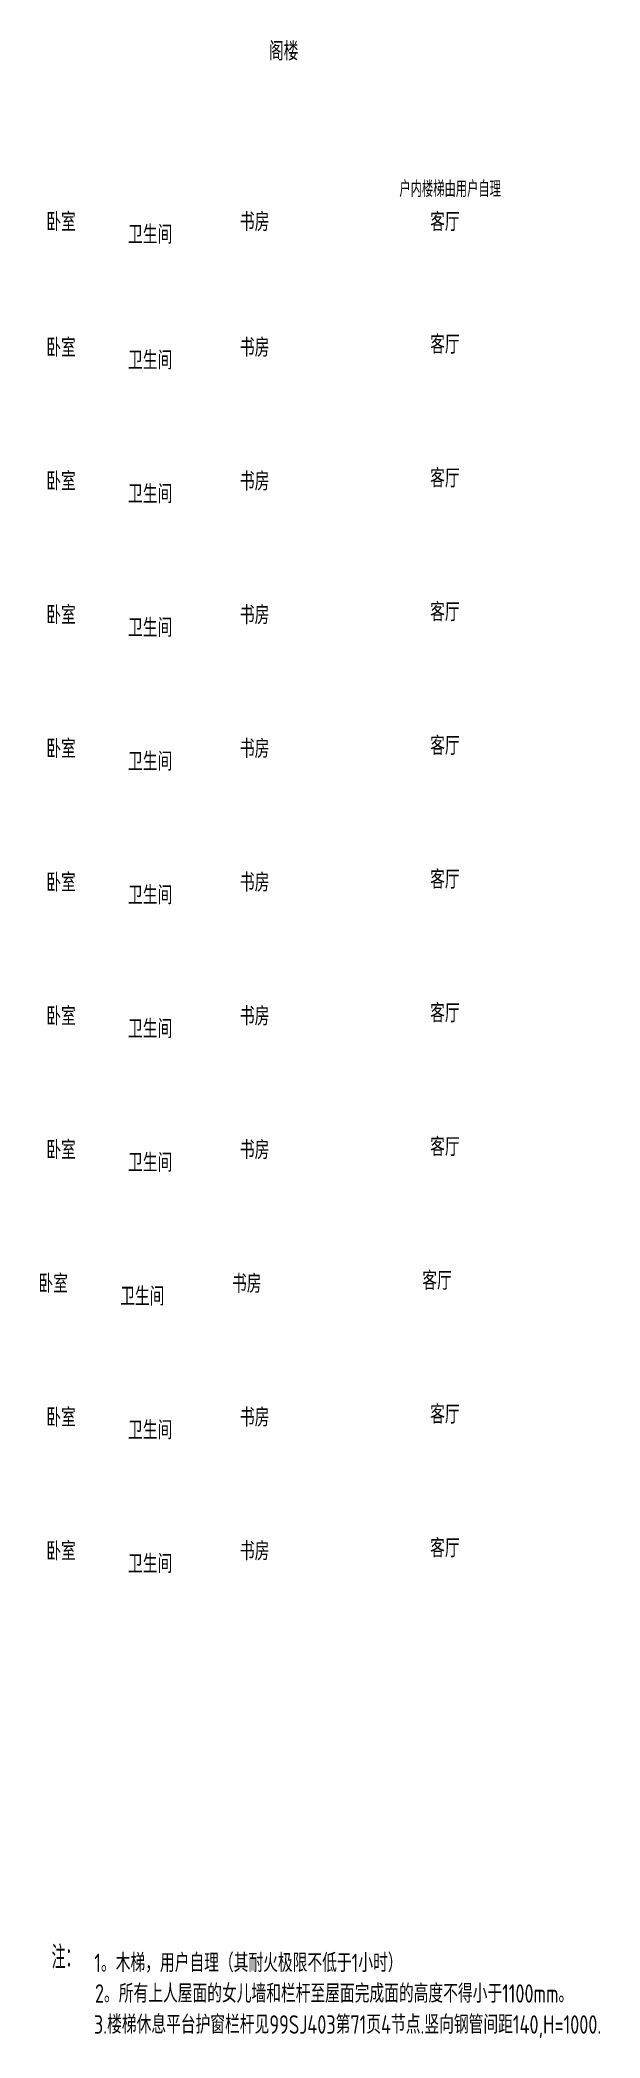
# Model space of a CAD drawing. Extents: x -726032 to 135930, y -151624 to 587044.
# Drawn here: x 23850 to 36005, y -31088 to 12241 of the extents above; entities that cross this region are included whole.
import ezdxf

# ---------------------------------------------------------------- set-up
doc = ezdxf.new("R2010")
doc.units = 0
doc.header["$LTSCALE"] = 1000
doc.header["$MEASUREMENT"] = 0
doc.layers.add('PUB_TEXT', color=142, linetype='CONTINUOUS')
doc.layers.add('引线', color=213, linetype='CONTINUOUS')
doc.styles.add('_HZTXT', font='isocp.shx', dxfattribs={"width": 0.8, "bigfont": 'hztxt.shx'})

msp = doc.modelspace()

# ---------------------------------------------------------------- texts
at = {"layer": 'PUB_TEXT', "style": '_HZTXT', "width": 0.8}
for s, p in [('阁楼', (28818.3, 11796.3)), ('卧室', (23988.8, 8095.5)), ('卫生间', (25762.1, 7820.3)), ('书房', (28189.4, 8095.5)), ('客厅', (32318.4, 8095.5)), ('卧室', (23988.8, 5370.2)), ('书房', (28189.4, 5370.2)), ('客厅', (32318.4, 5435.6)), ('卫生间', (25762.1, 5095)), ('卧室', (23988.8, 2470.2)), ('卫生间', (25762.1, 2195)), ('书房', (28189.4, 2470.2)), ('客厅', (32318.4, 2535.6)), ('卧室', (23988.8, -429.8)), ('书房', (28189.4, -429.8)), ('客厅', (32318.4, -364.4)), ('卫生间', (25762.1, -705)), ('卧室', (23988.8, -3329.8)), ('书房', (28189.4, -3329.8)), ('客厅', (32318.4, -3264.4)), ('卫生间', (25762.1, -3605)), ('卧室', (23988.8, -6229.8)), ('卫生间', (25762.1, -6505)), ('书房', (28189.4, -6229.8)), ('客厅', (32318.4, -6164.4)), ('客厅', (32318.4, -9064.4)), ('卧室', (23988.8, -9129.8)), ('卫生间', (25762.1, -9405)), ('书房', (28189.4, -9129.8)), ('卧室', (23988.8, -12029.8)), ('书房', (28189.4, -12029.8)), ('客厅', (32318.4, -11964.4)), ('卫生间', (25762.1, -12305)), ('卧室', (23817.9, -14929.8)), ('书房', (28018.5, -14929.8)), ('客厅', (32147.4, -14864.4)), ('卫生间', (25591.2, -15205)), ('客厅', (32318.4, -17764.4)), ('卧室', (23988.8, -17829.8)), ('卫生间', (25762.1, -18105)), ('书房', (28189.4, -17829.8)), ('卧室', (23988.8, -20729.8)), ('书房', (28189.4, -20729.8)), ('客厅', (32318.4, -20664.4)), ('卫生间', (25762.1, -21005)), ('1。木梯，用户自理（其耐火极限不低于1小时）', (25030.1, -29657.5, -23040)), ('2。所有上人屋面的女儿墙和栏杆至屋面完成面的高度不得小于1100mm。', (25043.6, -30322.7, -23040)), ('3.楼梯休息平台护窗栏杆见99SJ403第71页4节点.竖向钢管间距140,H=1000.', (25020.4, -30995.2, -23040))]:
    msp.add_text(s, height=400, rotation=360, dxfattribs=at).set_placement(p)
at = {"layer": 'PUB_TEXT', "style": '_HZTXT', "width": 0.6}
msp.add_text('注：', height=500, dxfattribs=at).set_placement((24103.9, -29589))
at = {"layer": '引线', "style": '_HZTXT', "width": 0.7}
msp.add_text('户内楼梯由用户自理', height=350, dxfattribs=at).set_placement((31648.6, 8833.6))

doc.saveas('drawing.dxf')
